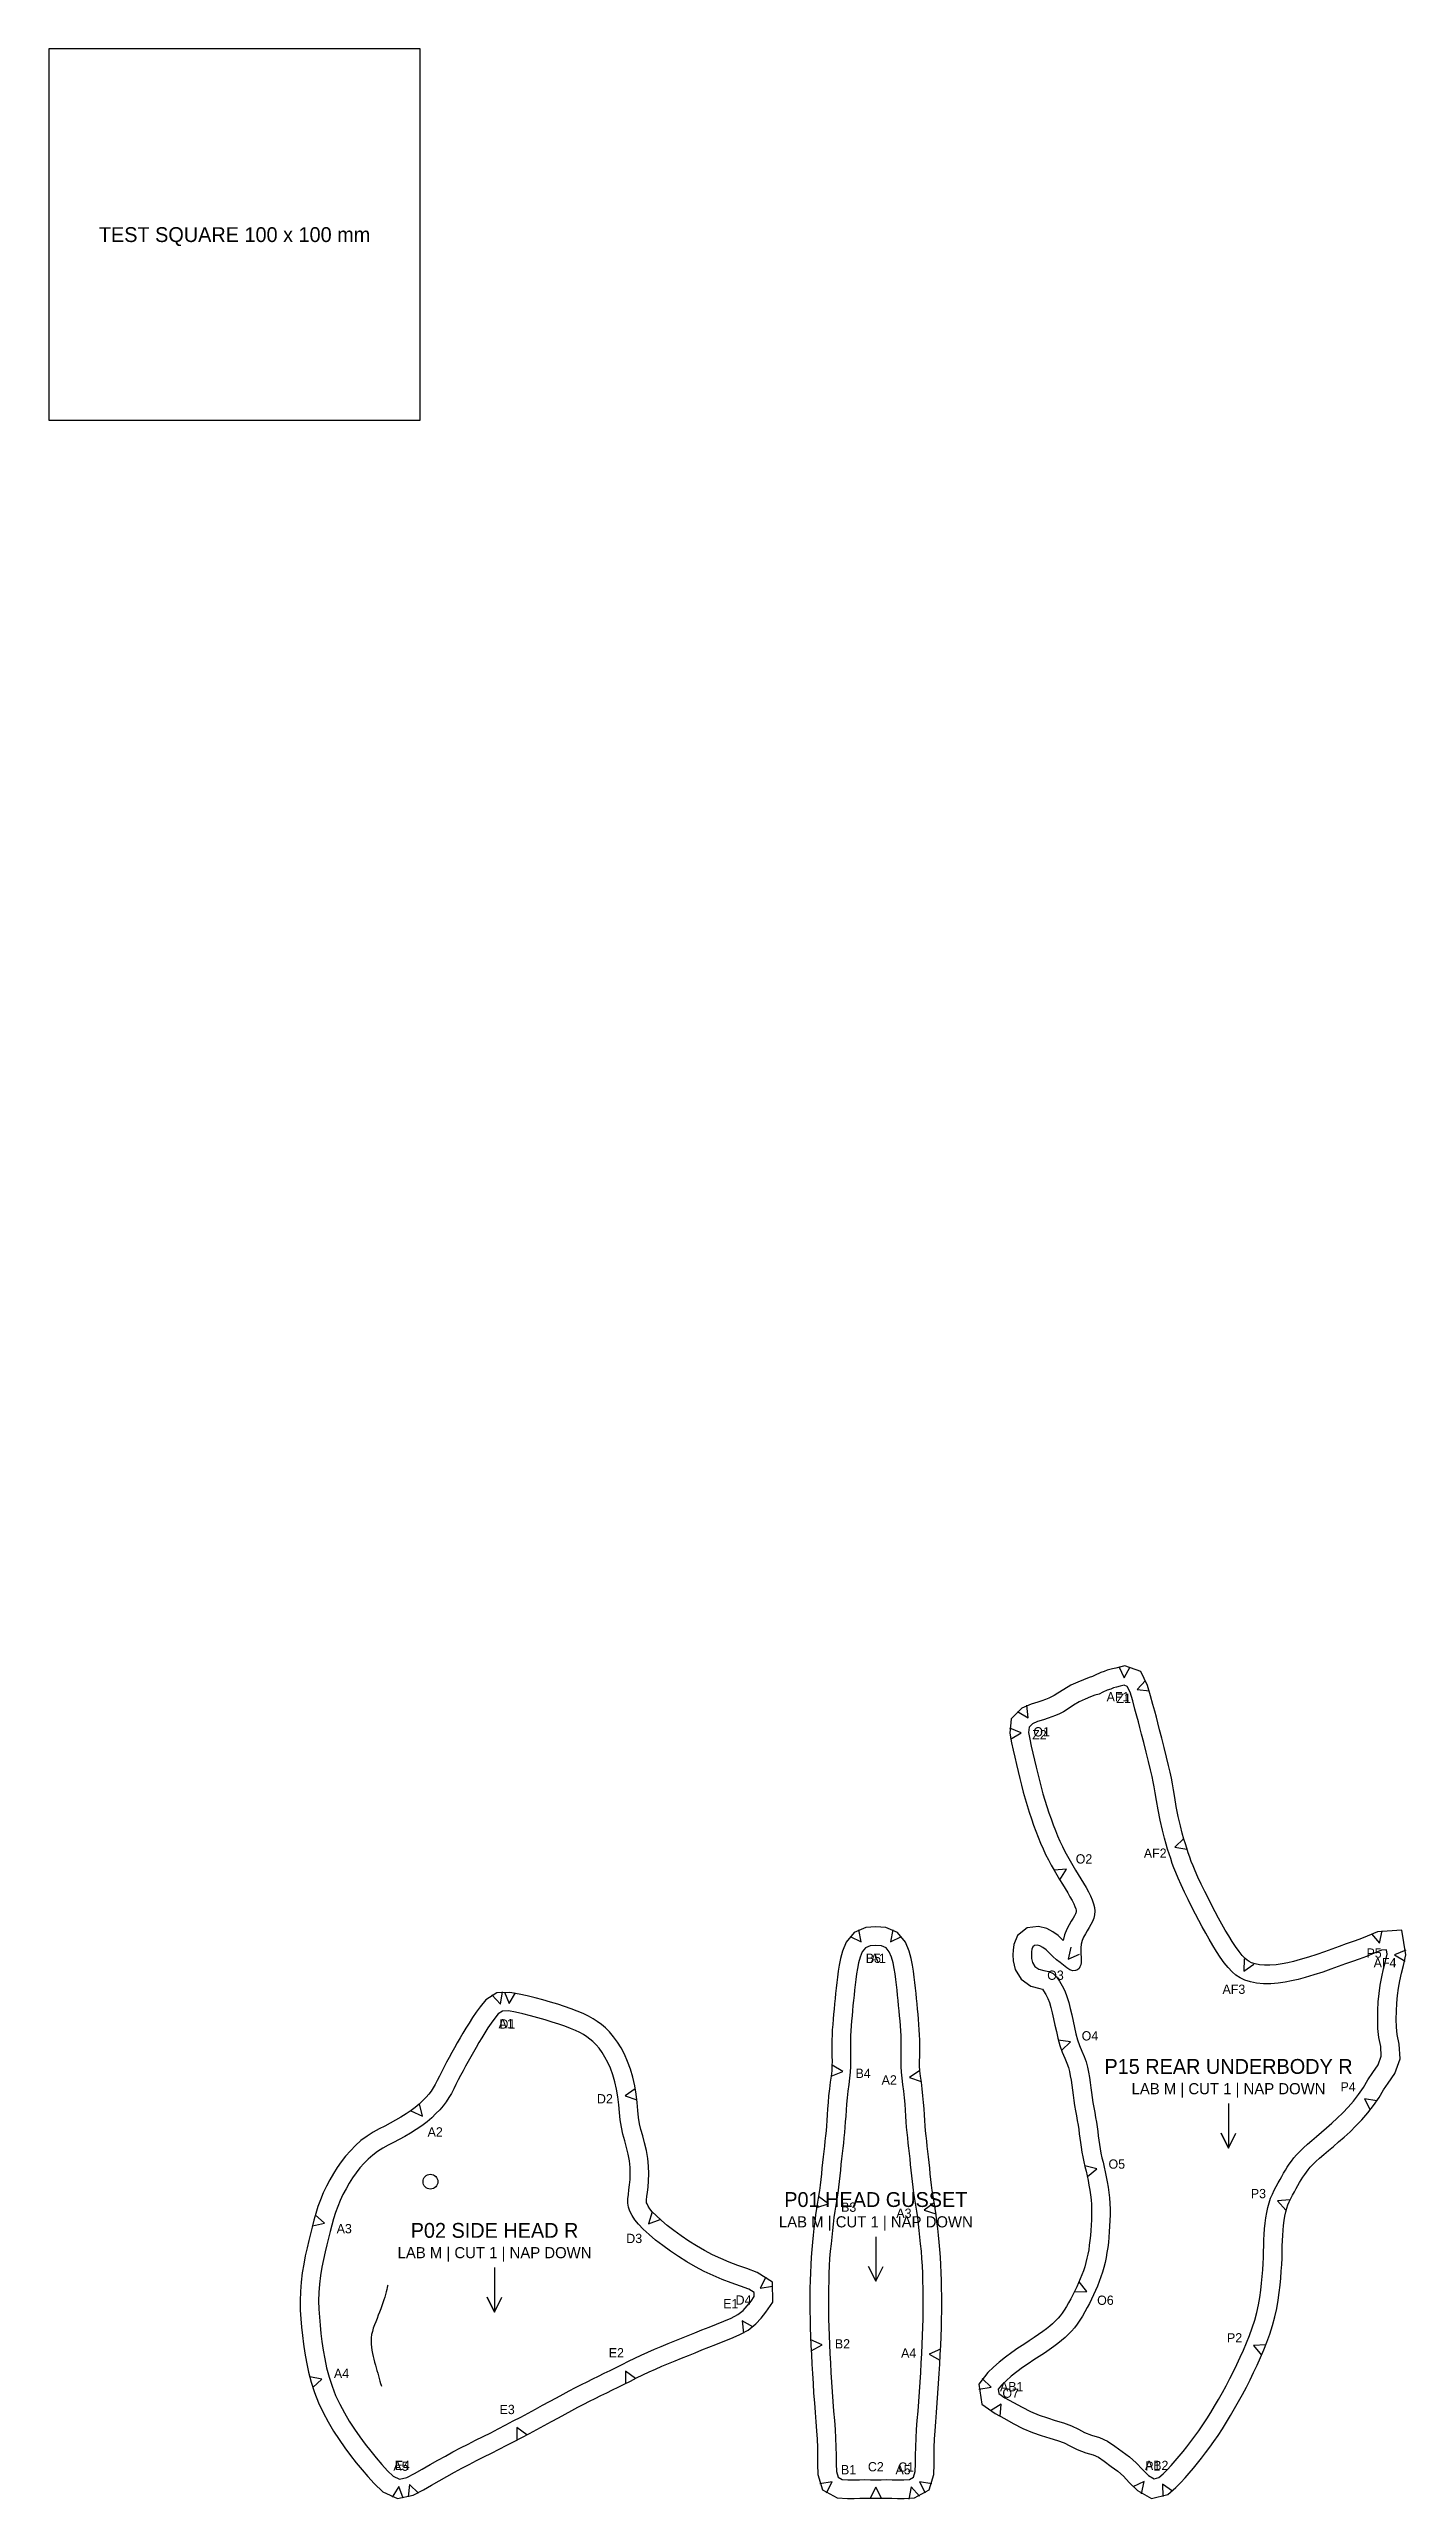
# Model space of a CAD drawing. Header units: millimetres. Extents: x 10 to 1500, y 0 to 660.
# Drawn here: x 10 to 376, y 0 to 660 of the extents above; entities that cross this region are included whole.
import ezdxf
from ezdxf.enums import TextEntityAlignment as Align

# ---------------------------------------------------------------- set-up
doc = ezdxf.new("R2010")
doc.units = ezdxf.units.MM
for name, color, linetype in [('CUT', 1, 'Continuous'), ('LABEL', 7, 'Continuous'), ('MARK', 5, 'Continuous'), ('NOTCH', 3, 'Continuous'), ('STITCH_REF', 8, 'Continuous')]:
    doc.layers.add(name, color=color, linetype=linetype)

msp = doc.modelspace()

# ---------------------------------------------------------------- texts
at = {"layer": 'LABEL'}
for s, height, p in [('TEST SQUARE 100 x 100 mm', 4, (60, 609.86)), ('AF1', 2.5, (298.03, 215.97)), ('Z1', 2.5, (299.57, 215.56)), ('Z2', 2.5, (276.88, 205.74)), ('O1', 2.5, (277.46, 206.53)), ('O2', 2.5, (288.88, 172.3)), ('AF2', 2.5, (308.07, 173.84)), ('B5', 2.5, (232.13, 145.53)), ('A1', 2.5, (233.44, 145.53)), ('P5', 2.5, (367.05, 146.92)), ('AF4', 2.5, (369.99, 144.33)), ('O3', 2.5, (281.2, 140.97)), ('AF3', 2.5, (329.27, 137.18)), ('A1', 2.5, (133.19, 127.91)), ('D1', 2.5, (133.51, 127.84)), ('O4', 2.5, (290.48, 124.63)), ('B4', 2.5, (229.37, 114.53)), ('A2', 2.5, (236.4, 112.76)), ('P15 REAR UNDERBODY R', 4, (327.82, 116.39)), ('D2', 2.5, (159.79, 107.68)), ('LAB M | CUT 1 | NAP DOWN', 3, (327.82, 110.39)), ('P4', 2.5, (360.04, 110.9)), ('A2', 2.5, (114.06, 98.75)), ('O5', 2.5, (297.72, 90.09)), ('P01 HEAD GUSSET', 4, (232.79, 80.53)), ('B3', 2.5, (225.47, 78.48)), ('P3', 2.5, (335.88, 82.14)), ('A3', 2.5, (89.55, 72.69)), ('P02 SIDE HEAD R', 4, (130.05, 72.22)), ('LAB M | CUT 1 | NAP DOWN', 3, (232.79, 74.53)), ('A3', 2.5, (240.36, 76.85)), ('LAB M | CUT 1 | NAP DOWN', 3, (130.05, 66.22)), ('D3', 2.5, (167.69, 70.06)), ('E1', 2.5, (193.71, 52.48)), ('D4', 2.5, (197.14, 53.45)), ('O6', 2.5, (294.65, 53.41)), ('E2', 2.5, (162.87, 39.25)), ('B2', 2.5, (223.8, 41.66)), ('A4', 2.5, (241.64, 39.2)), ('P2', 2.5, (329.45, 43.28)), ('A4', 2.5, (88.82, 33.69)), ('AB1', 2.5, (269.4, 30.12)), ('O7', 2.5, (269.13, 28.38)), ('E3', 2.5, (133.45, 23.98)), ('A5', 2.5, (104.83, 8.71)), ('E4', 2.5, (105.19, 8.9)), ('B1', 2.5, (225.44, 7.76)), ('C2', 2.5, (232.79, 8.56)), ('A5', 2.5, (240.13, 7.76)), ('C1', 2.5, (240.95, 8.47)), ('AB2', 2.5, (308.46, 8.91)), ('P1', 2.5, (307.42, 8.72))]:
    msp.add_text(s, height=height, dxfattribs=at).set_placement(p, align=Align.MIDDLE_CENTER)

# ---------------------------------------------------------------- linework, layer by layer
at = {"layer": 'CUT'}
for points in [[(10, 559.86), (110, 559.86), (110, 659.86), (10, 659.86)], [(291.72, 221.71), (291.13, 221.39), (290.3, 221.19), (288.72, 220.54), (287.19, 219.89), (285.33, 219.06), (283.45, 217.97), (281.82, 216.93), (280.87, 216.28), (280.13, 215.93), (279.36, 215.58), (278.47, 215.28), (277.54, 214.9), (276.4, 214.54), (274.61, 213.95), (272.09, 212.88), (269.27, 210), (268.93, 206.13), (269.36, 203.59), (269.79, 201.59), (270.22, 199.67), (270.65, 197.77), (271.1, 195.87), (271.55, 193.99), (272.03, 192.12), (272.52, 190.28), (273.03, 188.45), (273.56, 186.65), (274.11, 184.87), (274.69, 183.12), (275.28, 181.41), (275.89, 179.75), (276.52, 178.12), (277.17, 176.53), (277.85, 174.99), (278.55, 173.48), (279.29, 172.01), (280.05, 170.6), (280.81, 169.27), (281.56, 167.98), (282.32, 166.71), (283.08, 165.48), (283.8, 164.29), (284.48, 163.18), (285.1, 162.12), (285.65, 161.11), (286.12, 160.21), (286.44, 159.47), (286.64, 158.88), (286.73, 158.45), (286.76, 158.17), (286.74, 157.99), (286.7, 157.79), (286.58, 157.48), (286.34, 157), (285.95, 156.33), (285.44, 155.49), (284.89, 154.53), (284.26, 153.39), (283.59, 151.85), (283.25, 150.35), (283.09, 150.52), (281.88, 151.64), (280.48, 152.66), (278.85, 153.52), (276.61, 154.13), (273.57, 153.76), (270.97, 151.7), (269.98, 149.28), (269.78, 147.7), (269.71, 146.46), (269.77, 144.8), (270.34, 142.48), (271.91, 139.86), (274.57, 137.98), (276.94, 137.36), (277.7, 137.21), (277.99, 136.77), (278.58, 135.73), (279.13, 134.66), (279.56, 133.57), (279.96, 132.28), (280.33, 130.84), (280.67, 129.23), (281.04, 127.5), (281.43, 125.76), (281.85, 123.99), (282.37, 122.07), (283.04, 120.22), (283.69, 118.63), (284.24, 117.27), (284.66, 116.11), (284.95, 115.03), (285.19, 113.9), (285.39, 112.69), (285.56, 111.38), (285.74, 110), (285.93, 108.62), (286.13, 107.25), (286.36, 105.84), (286.6, 104.43), (286.85, 103.08), (287.07, 101.8), (287.28, 100.55), (287.46, 99.37), (287.61, 98.24), (287.75, 97.08), (287.9, 95.87), (288.08, 94.62), (288.28, 93.33), (288.54, 92), (288.83, 90.68), (289.14, 89.39), (289.44, 88.16), (289.71, 86.93), (289.98, 85.67), (290.22, 84.38), (290.45, 83.08), (290.64, 81.78), (290.78, 80.48), (290.88, 79.19), (290.92, 77.87), (290.91, 76.49), (290.86, 75.06), (290.79, 73.62), (290.7, 72.21), (290.59, 70.84), (290.46, 69.52), (290.31, 68.25), (290.14, 67.03), (289.92, 65.85), (289.67, 64.7), (289.39, 63.55), (289.06, 62.42), (288.7, 61.31), (288.31, 60.22), (287.88, 59.14), (287.43, 58.06), (286.94, 56.99), (286.43, 55.92), (285.89, 54.84), (285.33, 53.77), (284.74, 52.7), (284.16, 51.68), (283.57, 50.74), (283.01, 49.9), (282.46, 49.18), (281.88, 48.54), (281.16, 47.82), (280.38, 47.07), (279.63, 46.39), (278.79, 45.73), (277.79, 44.99), (276.66, 44.19), (275.42, 43.33), (274.08, 42.44), (272.64, 41.5), (271.09, 40.49), (269.43, 39.37), (267.7, 38.11), (266.04, 36.76), (264.53, 35.42), (262.95, 33.94), (260.53, 30.79), (261.32, 25.38), (264.97, 22.86), (267.45, 21.52), (269.79, 20.17), (272.43, 18.82), (275.04, 17.81), (277.37, 16.96), (279.67, 16.21), (281.78, 15.63), (283.5, 14.99), (285.06, 14.2), (287.01, 13.17), (289.4, 12.31), (291.35, 11.76), (292.75, 11.11), (294.32, 10.04), (296.19, 8.65), (297.97, 7.32), (299.48, 6.02), (301.06, 4.33), (303.26, 2.13), (307.1, 0), (311.44, 1.06), (313.65, 2.98), (314.94, 4.32), (316.1, 5.56), (317.24, 6.84), (318.36, 8.15), (319.46, 9.5), (320.57, 10.89), (321.66, 12.32), (322.76, 13.8), (323.88, 15.35), (325.02, 17.01), (326.16, 18.74), (327.28, 20.53), (328.37, 22.35), (329.45, 24.2), (330.53, 26.09), (331.59, 28.03), (332.62, 30), (333.61, 31.98), (334.57, 33.96), (335.51, 35.95), (336.42, 37.97), (337.3, 40.02), (338.15, 42.13), (338.95, 44.31), (339.69, 46.58), (340.33, 48.9), (340.82, 51.21), (341.19, 53.41), (341.48, 55.5), (341.71, 57.49), (341.89, 59.39), (342.04, 61.22), (342.15, 63), (342.23, 64.72), (342.27, 66.38), (342.31, 67.96), (342.35, 69.46), (342.41, 70.89), (342.51, 72.26), (342.64, 73.57), (342.81, 74.85), (343.02, 76.08), (343.26, 77.22), (343.51, 78.21), (343.81, 79.07), (344.18, 79.92), (344.6, 80.79), (345.07, 81.68), (345.57, 82.57), (346.07, 83.47), (346.54, 84.32), (346.98, 85.1), (347.41, 85.82), (347.88, 86.58), (348.35, 87.31), (348.79, 87.95), (349.26, 88.56), (349.84, 89.22), (350.56, 89.97), (351.39, 90.77), (352.37, 91.64), (353.53, 92.63), (354.79, 93.71), (356.1, 94.84), (357.49, 96.04), (358.99, 97.35), (360.56, 98.79), (362.16, 100.36), (363.76, 102.05), (365.35, 103.89), (366.91, 105.89), (368.37, 108.03), (369.61, 110.06), (370.84, 111.92), (372.62, 114.46), (374.03, 118.41), (373.84, 122.38), (373.29, 125.02), (373.07, 126.97), (373.03, 129.08), (373.05, 131.31), (373.15, 133.46), (373.33, 135.5), (373.62, 137.47), (374.01, 139.48), (374.46, 141.51), (374.97, 143.59), (375.63, 146.49), (374.55, 153.06), (367.94, 152.64), (365.17, 151.51), (363.17, 150.68), (361.39, 150.02), (359.55, 149.4), (357.6, 148.7), (355.65, 147.99), (353.7, 147.28), (351.63, 146.56), (349.35, 145.83), (347.14, 145.18), (345.33, 144.68), (343.77, 144.32), (342.25, 144.02), (340.63, 143.79), (338.97, 143.64), (337.48, 143.64), (336.18, 143.78), (335.01, 144.03), (334.05, 144.34), (333.37, 144.64), (332.86, 144.98), (332.27, 145.5), (331.51, 146.3), (330.65, 147.38), (329.72, 148.66), (328.78, 150.08), (327.86, 151.58), (326.95, 153.13), (326.05, 154.73), (325.16, 156.36), (324.26, 158.02), (323.35, 159.76), (322.4, 161.6), (321.43, 163.54), (320.46, 165.52), (319.57, 167.41), (318.83, 169.06), (318.25, 170.45), (317.79, 171.62), (317.39, 172.75), (316.98, 173.96), (316.57, 175.19), (316.19, 176.38), (315.8, 177.65), (315.36, 179.19), (314.85, 181.19), (314.27, 183.73), (313.74, 186.42), (313.33, 188.82), (313.02, 190.87), (312.74, 192.56), (312.45, 194.07), (312.1, 195.63), (311.66, 197.45), (311.09, 199.72), (310.46, 202.28), (309.82, 204.83), (309.25, 207.11), (308.78, 208.92), (308.37, 210.48), (307.95, 212.06), (307.45, 213.91), (306.81, 216.24), (305.98, 219.02), (304.15, 222.76), (299.91, 224.28), (297.5, 223.66), (296.52, 223.46), (295.08, 223.12), (294.33, 222.74), (293.39, 222.48), (291.72, 221.71)], [(232.79, 154.03), (230.06, 153.78), (226.95, 152.46), (224.82, 149.87), (223.82, 147.48), (223.27, 145.49), (222.91, 143.7), (222.65, 142.04), (222.44, 140.47), (222.26, 138.96), (222.1, 137.5), (221.95, 136.08), (221.8, 134.66), (221.65, 133.25), (221.52, 131.85), (221.4, 130.48), (221.27, 129.1), (221.16, 127.71), (221.06, 126.28), (220.99, 124.86), (220.94, 123.44), (220.92, 122.01), (220.92, 120.57), (220.95, 119.14), (220.98, 117.78), (220.97, 116.52), (220.9, 115.25), (220.74, 113.8), (220.51, 112.13), (220.28, 110.32), (220.08, 108.47), (219.91, 106.66), (219.79, 104.94), (219.68, 103.32), (219.58, 101.79), (219.49, 100.38), (219.38, 99.08), (219.22, 97.71), (219.07, 96.3), (218.92, 94.91), (218.75, 93.47), (218.59, 92), (218.43, 90.52), (218.27, 89.01), (218.11, 87.48), (217.95, 85.96), (217.77, 84.45), (217.57, 82.95), (217.34, 81.43), (217.08, 79.84), (216.81, 78.14), (216.55, 76.37), (216.31, 74.56), (216.09, 72.74), (215.92, 70.92), (215.73, 69.08), (215.54, 67.11), (215.37, 65.03), (215.24, 62.9), (215.15, 60.78), (215.09, 58.68), (215.05, 56.6), (215.04, 54.57), (215.04, 52.54), (215.04, 50.46), (215.06, 48.29), (215.12, 46.03), (215.2, 43.68), (215.31, 41.25), (215.44, 38.76), (215.58, 36.22), (215.71, 33.65), (215.86, 31.02), (216.03, 28.37), (216.23, 25.73), (216.43, 23.15), (216.63, 20.65), (216.81, 18.26), (216.95, 15.96), (217.04, 13.73), (217.09, 11.53), (217.1, 9.26), (217.18, 6.44), (218.4, 2.31), (222.33, 0.15), (225.16, 0), (226.93, 0.03), (228.45, 0.07), (229.85, 0.09), (231.28, 0.07), (232.79, 0.06), (234.29, 0.07), (235.72, 0.09), (237.12, 0.07), (238.64, 0.03), (240.41, 0), (243.24, 0.15), (247.17, 2.31), (248.39, 6.44), (248.47, 9.26), (248.48, 11.53), (248.53, 13.73), (248.62, 15.96), (248.76, 18.26), (248.94, 20.65), (249.14, 23.15), (249.34, 25.73), (249.54, 28.37), (249.71, 31.02), (249.86, 33.65), (250, 36.22), (250.13, 38.76), (250.26, 41.25), (250.37, 43.68), (250.45, 46.03), (250.51, 48.29), (250.53, 50.46), (250.53, 52.54), (250.53, 54.57), (250.52, 56.6), (250.48, 58.68), (250.43, 60.78), (250.33, 62.9), (250.21, 65.03), (250.04, 67.11), (249.84, 69.08), (249.66, 70.92), (249.48, 72.74), (249.27, 74.56), (249.03, 76.37), (248.76, 78.14), (248.49, 79.84), (248.23, 81.43), (248, 82.95), (247.8, 84.45), (247.63, 85.96), (247.46, 87.48), (247.3, 89.01), (247.14, 90.52), (246.98, 92), (246.82, 93.47), (246.65, 94.91), (246.5, 96.3), (246.35, 97.71), (246.2, 99.08), (246.08, 100.38), (245.99, 101.79), (245.89, 103.32), (245.78, 104.94), (245.66, 106.66), (245.49, 108.47), (245.29, 110.32), (245.06, 112.13), (244.83, 113.8), (244.67, 115.25), (244.6, 116.52), (244.59, 117.78), (244.62, 119.14), (244.65, 120.57), (244.65, 122.01), (244.63, 123.44), (244.58, 124.86), (244.51, 126.28), (244.41, 127.71), (244.3, 129.1), (244.18, 130.48), (244.05, 131.85), (243.92, 133.25), (243.77, 134.66), (243.63, 136.08), (243.47, 137.5), (243.31, 138.96), (243.13, 140.47), (242.92, 142.04), (242.66, 143.7), (242.3, 145.49), (241.75, 147.48), (240.75, 149.87), (238.62, 152.46), (235.51, 153.78), (232.79, 154.03)], [(130.63, 136.21), (127.67, 134.29), (126.14, 132.42), (125.09, 130.98), (124.11, 129.54), (123.18, 128.09), (122.34, 126.69), (121.55, 125.36), (120.78, 124.06), (120.01, 122.74), (119.26, 121.42), (118.54, 120.13), (117.83, 118.83), (117.14, 117.54), (116.48, 116.27), (115.84, 115.03), (115.2, 113.78), (114.6, 112.59), (114.06, 111.55), (113.53, 110.63), (112.96, 109.77), (112.34, 108.95), (111.61, 108.12), (110.75, 107.21), (109.76, 106.27), (108.7, 105.35), (107.56, 104.49), (106.25, 103.62), (104.83, 102.74), (103.39, 101.9), (101.95, 101.11), (100.48, 100.34), (98.97, 99.54), (97.39, 98.66), (95.71, 97.62), (94.07, 96.4), (92.57, 95.07), (91.21, 93.68), (89.93, 92.21), (88.75, 90.68), (87.66, 89.12), (86.63, 87.52), (85.66, 85.86), (84.74, 84.12), (83.9, 82.31), (83.14, 80.47), (82.47, 78.62), (81.88, 76.77), (81.36, 74.94), (80.88, 73.13), (80.43, 71.32), (79.98, 69.48), (79.52, 67.52), (79.06, 65.4), (78.64, 63.14), (78.25, 60.76), (77.94, 58.29), (77.73, 55.76), (77.65, 53.23), (77.72, 50.77), (77.87, 48.44), (78.06, 46.18), (78.29, 43.91), (78.58, 41.59), (78.94, 39.19), (79.38, 36.69), (79.95, 34.06), (80.66, 31.32), (81.56, 28.53), (82.65, 25.78), (83.88, 23.16), (85.22, 20.62), (86.65, 18.18), (88.16, 15.86), (89.7, 13.66), (91.25, 11.58), (92.81, 9.6), (94.38, 7.71), (95.95, 5.88), (97.62, 4.01), (99.93, 1.79), (103.88, 0), (108.1, 0.86), (110.9, 2.33), (113.07, 3.6), (115.12, 4.76), (117.19, 5.91), (119.22, 7.05), (121.21, 8.13), (123.19, 9.17), (125.19, 10.2), (127.19, 11.21), (129.22, 12.22), (131.29, 13.26), (133.35, 14.33), (135.38, 15.39), (137.41, 16.46), (139.45, 17.53), (141.47, 18.62), (143.46, 19.69), (145.4, 20.75), (147.28, 21.77), (149.1, 22.76), (150.86, 23.7), (152.53, 24.59), (154.13, 25.42), (155.68, 26.21), (157.21, 26.97), (158.73, 27.72), (160.27, 28.47), (161.82, 29.24), (163.4, 30.02), (165.01, 30.82), (166.66, 31.64), (168.32, 32.47), (169.99, 33.28), (171.68, 34.08), (173.39, 34.86), (175.13, 35.62), (176.9, 36.36), (178.68, 37.1), (180.47, 37.82), (182.28, 38.55), (184.1, 39.28), (185.91, 40.02), (187.77, 40.76), (189.68, 41.52), (191.67, 42.31), (193.74, 43.13), (196.01, 44.08), (198.42, 45.38), (200.45, 47.03), (201.91, 48.62), (203.17, 50.15), (205.04, 52.89), (204.93, 58.26), (200.8, 60.91), (197.99, 61.94), (195.57, 62.8), (193.24, 63.67), (190.99, 64.62), (188.79, 65.66), (186.6, 66.81), (184.47, 68.04), (182.39, 69.36), (180.34, 70.76), (178.37, 72.16), (176.6, 73.51), (175, 74.87), (173.58, 76.19), (172.53, 77.24), (171.93, 77.99), (171.48, 78.73), (171.14, 79.37), (171.04, 79.66), (171, 79.92), (171, 80.47), (171.08, 81.32), (171.24, 82.48), (171.42, 83.91), (171.57, 85.59), (171.64, 87.47), (171.57, 89.48), (171.36, 91.59), (170.99, 93.75), (170.49, 95.81), (169.97, 97.68), (169.51, 99.36), (169.15, 100.95), (168.88, 102.64), (168.68, 104.53), (168.47, 106.63), (168.2, 108.9), (167.81, 111.2), (167.3, 113.46), (166.67, 115.66), (165.91, 117.76), (165.06, 119.67), (164.15, 121.38), (163.19, 122.94), (162.15, 124.39), (161.03, 125.68), (159.92, 126.76), (158.84, 127.68), (157.74, 128.5), (156.6, 129.24), (155.34, 129.94), (153.91, 130.62), (152.33, 131.29), (150.67, 131.92), (148.93, 132.52), (147.1, 133.12), (145.15, 133.72), (143.1, 134.31), (140.99, 134.88), (138.86, 135.4), (136.7, 135.88), (134.15, 136.35), (130.63, 136.21)]]:
    msp.add_lwpolyline(points, close=True, dxfattribs=at)
at = {"layer": 'LABEL'}
for points in [[(327.82, 106.39), (327.82, 94.39), (325.82, 98.39), (327.82, 94.39), (329.82, 98.39)], [(232.79, 70.53), (232.79, 58.53), (230.79, 62.53), (232.79, 58.53), (234.79, 62.53)], [(130.05, 62.22), (130.05, 50.22), (128.05, 54.22), (130.05, 50.22), (132.05, 54.22)]]:
    msp.add_lwpolyline(points, dxfattribs=at)
at = {"layer": 'MARK'}
msp.add_lwpolyline([(101.3, 57.48), (101.25, 57.25), (101.16, 56.84), (101.03, 56.29), (100.87, 55.66), (100.69, 54.97), (100.49, 54.25), (100.25, 53.49), (99.99, 52.7), (99.71, 51.89), (99.41, 51.06), (99.08, 50.22), (98.74, 49.37), (98.39, 48.5), (98.03, 47.62), (97.7, 46.74), (97.39, 45.86), (97.14, 44.99), (96.94, 44.14), (96.82, 43.3), (96.77, 42.46), (96.79, 41.61), (96.87, 40.77), (96.99, 39.92), (97.15, 39.09), (97.34, 38.28), (97.53, 37.49), (97.74, 36.72), (97.95, 35.96), (98.16, 35.21), (98.38, 34.47), (98.58, 33.73), (98.78, 33), (98.97, 32.29), (99.16, 31.62), (99.34, 31.02), (99.49, 30.55), (99.57, 30.3)], dxfattribs=at)
msp.add_circle((112.79, 85.34), 2, dxfattribs=at)
at = {"layer": 'NOTCH'}
for points in [[(298.31, 224.1), (299.72, 221.05), (301.3, 224.01)], [(305.46, 220.35), (303.18, 217.9), (306.51, 217.54)], [(270.97, 212.03), (273.87, 210.34), (273.48, 213.68)], [(269.06, 204.56), (271.97, 206.22), (268.89, 207.55)], [(315.74, 177.81), (313.32, 175.48), (316.63, 174.94)], [(282.33, 166.69), (284.15, 169.51), (280.8, 169.27)], [(225.83, 151.43), (228.83, 149.93), (228.23, 153.23)], [(237.34, 153.23), (236.74, 149.93), (239.74, 151.43)], [(366.31, 152.13), (368.54, 149.63), (369.2, 152.92)], [(285.34, 148.55), (284.64, 145.27), (287.68, 146.67)], [(332.04, 145.36), (331.92, 142.01), (334.67, 143.91)], [(375.64, 147.74), (372.53, 146.48), (375.4, 144.75)], [(129.35, 135.64), (131.64, 133.18), (132.23, 136.49)], [(132.71, 136.43), (133.96, 133.32), (135.7, 136.19)], [(282.82, 120.64), (285.23, 122.98), (281.92, 123.5)], [(220.77, 113.76), (223.89, 115), (221.03, 116.75)], [(244.65, 115.29), (241.86, 113.44), (245.02, 112.32)], [(107.54, 104.41), (110.6, 103.02), (109.87, 106.3)], [(167.98, 110.38), (165.23, 108.46), (168.41, 107.41)], [(367.79, 107.1), (364.48, 107.66), (366.02, 104.68)], [(289.78, 86.7), (292.36, 88.84), (289.1, 89.62)], [(216.84, 78.36), (220.04, 79.36), (217.32, 81.32)], [(248.54, 79.62), (245.8, 77.68), (248.99, 76.66)], [(344.35, 80.48), (341.01, 80.16), (343.27, 77.68)], [(80.96, 73.49), (84.25, 74.14), (81.75, 76.39)], [(172.49, 77.23), (171.5, 74.03), (174.66, 75.16)], [(203.17, 59.63), (201.61, 56.66), (204.92, 57.19)], [(286.31, 55.63), (289.66, 55.73), (287.57, 58.35)], [(199.63, 46.2), (196.73, 47.88), (197.13, 44.55)], [(215.39, 39.75), (218.31, 41.4), (215.24, 42.75)], [(250.21, 40.26), (247.13, 38.91), (250.05, 37.26)], [(337.87, 41.4), (334.53, 41.17), (336.72, 38.63)], [(168, 32.31), (165.32, 34.33), (165.32, 30.97)], [(81.08, 29.88), (83.54, 32.16), (80.24, 32.76)], [(260.57, 29.47), (263.88, 30.01), (261.46, 32.34)], [(266.29, 22.07), (266.56, 25.41), (263.73, 23.62)], [(138.74, 17.16), (136.02, 19.11), (136.09, 15.76)], [(105.45, 0.1), (104.27, 3.23), (102.47, 0.4)], [(109.55, 1.45), (107.1, 3.74), (106.74, 0.41)], [(219.46, 1.53), (221, 4.52), (217.69, 3.96)], [(234.29, 0.06), (232.79, 3.06), (231.29, 0.06)], [(244.56, 0.63), (242.35, 3.15), (241.66, -0.14)], [(247.88, 3.96), (244.57, 4.52), (246.11, 1.53)], [(304.38, 1.3), (305.06, 4.59), (302.03, 3.16)], [(312.76, 1.94), (310.02, 3.87), (310.12, 0.52)]]:
    msp.add_lwpolyline(points, dxfattribs=at)
at = {"layer": 'STITCH_REF'}
for points in [[(293.96, 217.23), (292.93, 216.68), (291.84, 216.42), (290.65, 215.93), (289.18, 215.3), (287.6, 214.6), (286.05, 213.7), (284.58, 212.76), (283.36, 211.93), (282.25, 211.4), (281.21, 210.92), (280.21, 210.59), (279.24, 210.2), (277.93, 209.78), (276.37, 209.27), (274.96, 208.67), (274.09, 207.78), (273.97, 206.33), (274.27, 204.54), (274.68, 202.65), (275.1, 200.77), (275.52, 198.89), (275.96, 197.03), (276.41, 195.19), (276.87, 193.38), (277.34, 191.59), (277.83, 189.83), (278.34, 188.1), (278.87, 186.39), (279.42, 184.72), (279.99, 183.09), (280.57, 181.51), (281.17, 179.97), (281.78, 178.48), (282.4, 177.05), (283.05, 175.67), (283.72, 174.33), (284.43, 173.03), (285.14, 171.77), (285.87, 170.52), (286.6, 169.3), (287.34, 168.09), (288.07, 166.9), (288.78, 165.73), (289.45, 164.58), (290.07, 163.45), (290.63, 162.35), (291.11, 161.28), (291.46, 160.22), (291.69, 159.2), (291.77, 158.22), (291.71, 157.26), (291.5, 156.35), (291.17, 155.47), (290.74, 154.62), (290.26, 153.78), (289.74, 152.94), (289.24, 152.07), (288.76, 151.19), (288.36, 150.28), (288.14, 149.32), (288.04, 148.37), (288.03, 147.49), (288.06, 146.67), (288.08, 145.85), (288.09, 145.07), (288.08, 144.37), (287.99, 143.76), (287.8, 143.24), (287.54, 142.8), (287.14, 142.45), (286.58, 142.22), (285.87, 142.17), (285.06, 142.4), (284.23, 142.96), (283.39, 143.7), (282.44, 144.4), (281.45, 145.12), (280.51, 146), (279.59, 146.94), (278.69, 147.78), (277.82, 148.41), (277, 148.84), (276.24, 149.05), (275.58, 148.97), (275.11, 148.6), (274.86, 147.99), (274.76, 147.24), (274.72, 146.42), (274.75, 145.48), (275.01, 144.4), (275.65, 143.33), (276.71, 142.58), (278.05, 142.23), (279.38, 141.97), (280.53, 141.44), (281.48, 140.55), (282.25, 139.39), (282.98, 138.11), (283.69, 136.73), (284.28, 135.23), (284.77, 133.64), (285.19, 131.99), (285.56, 130.28), (285.93, 128.57), (286.31, 126.88), (286.7, 125.21), (287.14, 123.58), (287.7, 122.02), (288.32, 120.52), (288.91, 119.05), (289.43, 117.62), (289.82, 116.21), (290.11, 114.81), (290.33, 113.42), (290.52, 112.03), (290.69, 110.67), (290.88, 109.33), (291.08, 108), (291.29, 106.65), (291.52, 105.3), (291.77, 103.96), (292, 102.64), (292.22, 101.34), (292.41, 100.09), (292.57, 98.88), (292.72, 97.69), (292.86, 96.53), (293.02, 95.36), (293.21, 94.19), (293.44, 93.01), (293.7, 91.8), (294, 90.56), (294.31, 89.29), (294.6, 87.99), (294.88, 86.65), (295.14, 85.27), (295.38, 83.86), (295.59, 82.43), (295.76, 80.96), (295.88, 79.45), (295.92, 77.92), (295.91, 76.38), (295.86, 74.85), (295.78, 73.34), (295.69, 71.85), (295.57, 70.4), (295.44, 68.98), (295.27, 67.59), (295.07, 66.23), (294.83, 64.88), (294.54, 63.56), (294.21, 62.25), (293.84, 60.96), (293.43, 59.7), (292.99, 58.46), (292.51, 57.24), (292.01, 56.06), (291.48, 54.88), (290.92, 53.72), (290.34, 52.56), (289.74, 51.41), (289.11, 50.25), (288.45, 49.12), (287.77, 48.02), (287.06, 46.97), (286.31, 45.99), (285.51, 45.09), (284.66, 44.25), (283.78, 43.4), (282.85, 42.57), (281.84, 41.76), (280.73, 40.94), (279.52, 40.09), (278.22, 39.19), (276.84, 38.27), (275.38, 37.31), (273.85, 36.32), (272.3, 35.27), (270.75, 34.14), (269.27, 32.94), (267.9, 31.73), (266.68, 30.57), (265.79, 29.42), (265.96, 28.26), (267.59, 27.13), (269.89, 25.89), (272.18, 24.56), (274.47, 23.39), (276.8, 22.49), (279, 21.69), (281.11, 21), (283.32, 20.39), (285.5, 19.58), (287.36, 18.65), (289.04, 17.76), (290.93, 17.07), (293.1, 16.46), (295.22, 15.47), (297.22, 14.12), (299.18, 12.66), (301.11, 11.22), (302.95, 9.63), (304.65, 7.8), (306.29, 6.16), (307.81, 5.32), (309.08, 5.63), (310.21, 6.61), (311.31, 7.75), (312.4, 8.93), (313.47, 10.13), (314.52, 11.37), (315.57, 12.64), (316.62, 13.96), (317.66, 15.33), (318.72, 16.75), (319.79, 18.24), (320.88, 19.8), (321.95, 21.44), (323.02, 23.14), (324.07, 24.9), (325.12, 26.7), (326.16, 28.53), (327.18, 30.39), (328.17, 32.28), (329.12, 34.19), (330.06, 36.11), (330.97, 38.04), (331.84, 39.98), (332.68, 41.94), (333.48, 43.93), (334.23, 45.96), (334.9, 48.01), (335.47, 50.08), (335.91, 52.15), (336.25, 54.17), (336.52, 56.13), (336.73, 58.02), (336.91, 59.83), (337.05, 61.57), (337.15, 63.27), (337.23, 64.91), (337.28, 66.51), (337.31, 68.09), (337.35, 69.64), (337.42, 71.16), (337.52, 72.67), (337.67, 74.15), (337.86, 75.61), (338.11, 77.01), (338.39, 78.37), (338.73, 79.66), (339.15, 80.88), (339.63, 82.01), (340.15, 83.06), (340.67, 84.05), (341.19, 85), (341.7, 85.9), (342.18, 86.77), (342.65, 87.61), (343.14, 88.43), (343.65, 89.24), (344.17, 90.07), (344.75, 90.9), (345.4, 91.74), (346.16, 92.61), (347.02, 93.51), (347.99, 94.44), (349.08, 95.41), (350.27, 96.43), (351.53, 97.51), (352.84, 98.64), (354.22, 99.82), (355.65, 101.07), (357.12, 102.42), (358.59, 103.86), (360.05, 105.41), (361.49, 107.07), (362.87, 108.84), (364.17, 110.74), (365.39, 112.75), (366.71, 114.73), (368.14, 116.78), (368.99, 119.17), (368.87, 121.74), (368.35, 124.22), (368.07, 126.64), (368.03, 129.06), (368.06, 131.45), (368.16, 133.8), (368.37, 136.08), (368.69, 138.31), (369.12, 140.5), (369.59, 142.65), (370.11, 144.75), (370.54, 146.64), (370.35, 147.79), (369.07, 147.71), (367.09, 146.89), (365, 146.02), (363.06, 145.31), (361.19, 144.67), (359.3, 144), (357.36, 143.29), (355.37, 142.57), (353.21, 141.82), (350.82, 141.06), (348.51, 140.37), (346.56, 139.84), (344.83, 139.43), (343.08, 139.09), (341.21, 138.82), (339.2, 138.64), (337.21, 138.64), (335.39, 138.84), (333.73, 139.19), (332.25, 139.66), (330.95, 140.25), (329.83, 140.99), (328.79, 141.9), (327.74, 143.02), (326.67, 144.34), (325.6, 145.82), (324.56, 147.39), (323.57, 149.01), (322.61, 150.65), (321.68, 152.3), (320.76, 153.97), (319.85, 155.68), (318.92, 157.45), (317.94, 159.33), (316.95, 161.32), (315.95, 163.36), (315.03, 165.32), (314.24, 167.07), (313.61, 168.59), (313.11, 169.88), (312.67, 171.1), (312.24, 172.36), (311.82, 173.63), (311.41, 174.88), (311, 176.24), (310.53, 177.89), (309.99, 180.01), (309.38, 182.69), (308.82, 185.52), (308.4, 188.03), (308.08, 190.09), (307.82, 191.68), (307.56, 193.05), (307.23, 194.49), (306.8, 196.26), (306.24, 198.52), (305.61, 201.07), (304.97, 203.62), (304.4, 205.87), (303.94, 207.67), (303.54, 209.2), (303.12, 210.75), (302.62, 212.59), (302, 214.86), (301.3, 217.2), (300.55, 218.74), (299.66, 219.06), (298.64, 218.79), (297.61, 218.58), (296.81, 218.39), (296.14, 218.05), (295.11, 217.76), (293.96, 217.23)], [(232.79, 149.01), (231.29, 148.87), (230.03, 148.33), (229.15, 147.26), (228.56, 145.85), (228.14, 144.33), (227.83, 142.81), (227.6, 141.31), (227.4, 139.84), (227.23, 138.39), (227.07, 136.96), (226.92, 135.55), (226.77, 134.15), (226.63, 132.77), (226.5, 131.39), (226.38, 130.03), (226.26, 128.67), (226.14, 127.33), (226.05, 125.99), (225.99, 124.65), (225.94, 123.32), (225.92, 121.97), (225.92, 120.62), (225.95, 119.24), (225.98, 117.83), (225.97, 116.37), (225.88, 114.83), (225.7, 113.19), (225.47, 111.48), (225.25, 109.73), (225.05, 107.97), (224.9, 106.25), (224.78, 104.59), (224.67, 102.99), (224.57, 101.47), (224.48, 100), (224.35, 98.57), (224.19, 97.16), (224.04, 95.76), (223.89, 94.35), (223.72, 92.91), (223.56, 91.46), (223.4, 89.98), (223.24, 88.48), (223.08, 86.95), (222.92, 85.4), (222.73, 83.83), (222.52, 82.25), (222.28, 80.65), (222.01, 79.04), (221.75, 77.38), (221.5, 75.67), (221.27, 73.94), (221.07, 72.21), (220.89, 70.43), (220.71, 68.58), (220.52, 66.66), (220.35, 64.67), (220.23, 62.65), (220.14, 60.61), (220.09, 58.57), (220.05, 56.55), (220.04, 54.54), (220.04, 52.53), (220.04, 50.49), (220.06, 48.38), (220.12, 46.18), (220.2, 43.88), (220.31, 41.49), (220.43, 39.02), (220.57, 36.48), (220.7, 33.92), (220.85, 31.33), (221.02, 28.72), (221.21, 26.11), (221.41, 23.55), (221.61, 21.04), (221.8, 18.6), (221.94, 16.21), (222.04, 13.89), (222.09, 11.6), (222.1, 9.34), (222.16, 7.23), (222.61, 5.7), (223.73, 5.08), (225.25, 5), (226.82, 5.03), (228.36, 5.07), (229.86, 5.09), (231.33, 5.07), (232.79, 5.06), (234.24, 5.07), (235.72, 5.09), (237.21, 5.07), (238.75, 5.03), (240.32, 5), (241.84, 5.08), (242.96, 5.7), (243.41, 7.23), (243.47, 9.34), (243.48, 11.6), (243.53, 13.89), (243.63, 16.21), (243.78, 18.6), (243.96, 21.04), (244.16, 23.55), (244.36, 26.11), (244.55, 28.72), (244.72, 31.33), (244.87, 33.92), (245, 36.48), (245.14, 39.02), (245.26, 41.49), (245.37, 43.88), (245.46, 46.18), (245.51, 48.38), (245.53, 50.49), (245.53, 52.53), (245.53, 54.54), (245.52, 56.55), (245.49, 58.57), (245.43, 60.61), (245.34, 62.65), (245.22, 64.67), (245.06, 66.66), (244.86, 68.58), (244.68, 70.43), (244.51, 72.21), (244.3, 73.94), (244.07, 75.67), (243.82, 77.38), (243.56, 79.04), (243.29, 80.65), (243.05, 82.25), (242.84, 83.83), (242.66, 85.4), (242.49, 86.95), (242.33, 88.48), (242.17, 89.98), (242.01, 91.46), (241.85, 92.91), (241.69, 94.35), (241.53, 95.76), (241.38, 97.16), (241.22, 98.57), (241.09, 100), (241, 101.47), (240.9, 102.99), (240.8, 104.59), (240.67, 106.25), (240.52, 107.97), (240.33, 109.73), (240.1, 111.48), (239.87, 113.19), (239.69, 114.83), (239.6, 116.37), (239.59, 117.83), (239.62, 119.24), (239.65, 120.62), (239.65, 121.97), (239.63, 123.32), (239.59, 124.65), (239.52, 125.99), (239.43, 127.33), (239.32, 128.67), (239.2, 130.03), (239.07, 131.39), (238.94, 132.77), (238.8, 134.15), (238.65, 135.55), (238.5, 136.96), (238.34, 138.39), (238.17, 139.84), (237.98, 141.31), (237.74, 142.81), (237.43, 144.33), (237.01, 145.85), (236.42, 147.26), (235.54, 148.33), (234.28, 148.87), (232.79, 149.01)], [(132.2, 131.27), (131.05, 130.52), (130.1, 129.36), (129.18, 128.09), (128.28, 126.78), (127.43, 125.46), (126.63, 124.13), (125.86, 122.82), (125.09, 121.52), (124.34, 120.24), (123.62, 118.97), (122.91, 117.71), (122.23, 116.46), (121.56, 115.21), (120.92, 113.97), (120.28, 112.74), (119.66, 111.53), (119.06, 110.32), (118.44, 109.14), (117.78, 107.99), (117.04, 106.88), (116.23, 105.8), (115.3, 104.74), (114.27, 103.67), (113.13, 102.58), (111.86, 101.47), (110.45, 100.41), (108.95, 99.41), (107.4, 98.45), (105.85, 97.55), (104.32, 96.71), (102.82, 95.92), (101.35, 95.14), (99.92, 94.35), (98.53, 93.49), (97.22, 92.51), (96.02, 91.44), (94.88, 90.29), (93.8, 89.04), (92.78, 87.72), (91.81, 86.34), (90.9, 84.91), (90.03, 83.43), (89.22, 81.89), (88.48, 80.3), (87.8, 78.67), (87.2, 77.01), (86.66, 75.32), (86.18, 73.61), (85.72, 71.88), (85.28, 70.13), (84.84, 68.31), (84.39, 66.42), (83.96, 64.41), (83.56, 62.28), (83.2, 60.05), (82.91, 57.77), (82.72, 55.48), (82.65, 53.22), (82.72, 51), (82.86, 48.81), (83.04, 46.65), (83.26, 44.48), (83.54, 42.27), (83.88, 40), (84.29, 37.65), (84.81, 35.21), (85.46, 32.72), (86.26, 30.22), (87.24, 27.77), (88.36, 25.38), (89.59, 23.06), (90.91, 20.81), (92.31, 18.66), (93.75, 16.6), (95.22, 14.63), (96.71, 12.74), (98.2, 10.93), (99.71, 9.18), (101.22, 7.49), (102.77, 5.99), (104.47, 5.22), (106.4, 5.62), (108.47, 6.71), (110.57, 7.93), (112.67, 9.12), (114.76, 10.28), (116.81, 11.43), (118.85, 12.54), (120.89, 13.61), (122.92, 14.65), (124.95, 15.68), (126.99, 16.7), (129.02, 17.71), (131.04, 18.76), (133.06, 19.82), (135.08, 20.88), (137.1, 21.95), (139.1, 23.02), (141.08, 24.09), (143.01, 25.14), (144.9, 26.17), (146.73, 27.16), (148.5, 28.11), (150.2, 29.01), (151.85, 29.87), (153.44, 30.68), (154.99, 31.45), (156.53, 32.2), (158.06, 32.96), (159.61, 33.72), (161.18, 34.5), (162.78, 35.3), (164.43, 36.12), (166.11, 36.95), (167.82, 37.79), (169.58, 38.62), (171.36, 39.43), (173.16, 40.21), (174.97, 40.98), (176.79, 41.73), (178.6, 42.46), (180.41, 43.18), (182.22, 43.92), (184.05, 44.66), (185.92, 45.4), (187.84, 46.17), (189.82, 46.95), (191.85, 47.76), (193.85, 48.6), (195.63, 49.56), (197.01, 50.68), (198.13, 51.91), (199.17, 53.16), (200.01, 54.39), (199.98, 55.49), (198.56, 56.4), (196.29, 57.23), (193.85, 58.1), (191.39, 59.03), (188.96, 60.05), (186.55, 61.19), (184.19, 62.43), (181.87, 63.76), (179.64, 65.18), (177.48, 66.66), (175.4, 68.13), (173.45, 69.62), (171.68, 71.14), (170.11, 72.59), (168.81, 73.89), (167.83, 75.1), (167.12, 76.27), (166.54, 77.38), (166.16, 78.47), (166, 79.58), (166, 80.71), (166.11, 81.88), (166.28, 83.12), (166.45, 84.46), (166.58, 85.9), (166.63, 87.47), (166.58, 89.15), (166.4, 90.92), (166.09, 92.74), (165.65, 94.56), (165.15, 96.35), (164.66, 98.15), (164.24, 100.01), (163.93, 101.97), (163.7, 104.01), (163.5, 106.09), (163.25, 108.18), (162.9, 110.23), (162.45, 112.22), (161.91, 114.13), (161.27, 115.89), (160.56, 117.47), (159.81, 118.89), (159.03, 120.16), (158.22, 121.29), (157.39, 122.25), (156.55, 123.07), (155.72, 123.78), (154.89, 124.4), (154.03, 124.95), (153.05, 125.49), (151.86, 126.06), (150.48, 126.65), (148.97, 127.21), (147.34, 127.78), (145.59, 128.35), (143.72, 128.93), (141.76, 129.5), (139.74, 130.04), (137.72, 130.53), (135.71, 130.98), (133.8, 131.33), (132.2, 131.27)]]:
    msp.add_lwpolyline(points, close=True, dxfattribs=at)

msp.set_redraw_order([(e.dxf.handle, doc.entitydb.next_handle()) for e in msp.query("TEXT MTEXT ATTDEF DIMENSION ARC_DIMENSION")])  # texts and dimensions are drawn at this point

doc.saveas('drawing.dxf')
